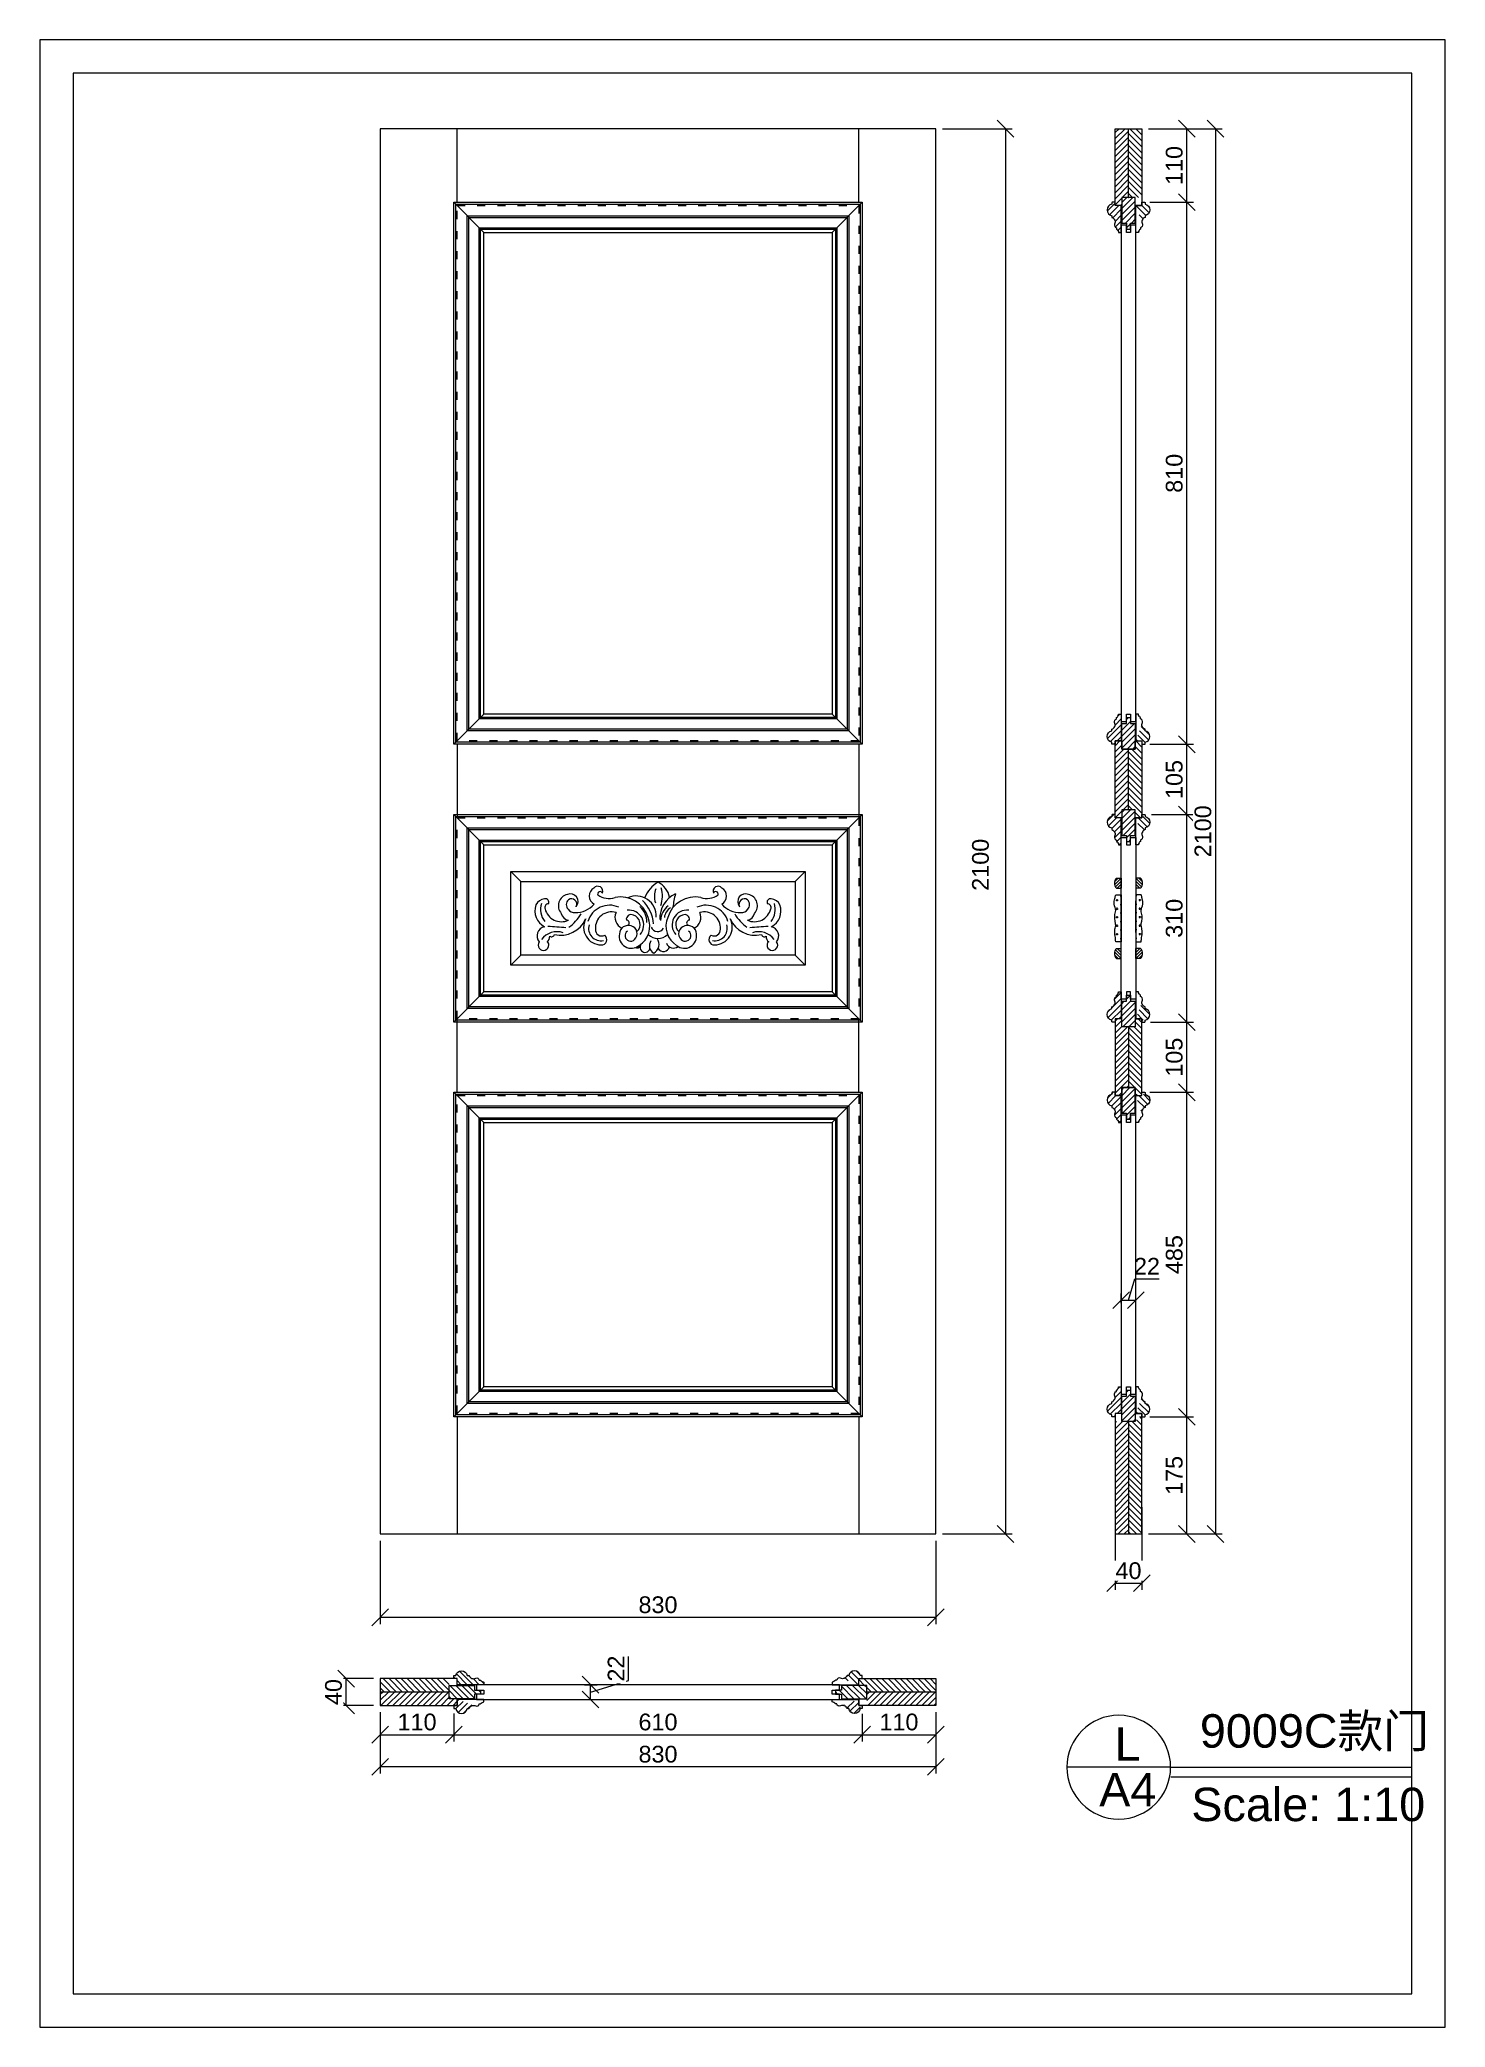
# Model space of a CAD drawing. Header units: millimetres. Extents: x 1940 to 4040, y 499 to 3469.
import ezdxf

# ---------------------------------------------------------------- set-up
doc = ezdxf.new("R2010")
doc.units = ezdxf.units.MM
doc.linetypes.add('ACAD_ISO03W100', pattern=[30, 12, -18])
for name, color, linetype, lineweight in [('图框', 7, 'Continuous', 13), ('填充', 8, 'Continuous', 5), ('文字标注', 3, 'Continuous', 9), ('标准家私', 4, 'Continuous', 20), ('标注', 2, 'Continuous', 9), ('雕花件', 2, 'Continuous', 18)]:
    doc.layers.add(name, color=color, linetype=linetype, lineweight=lineweight)
doc.styles.get("Standard").update_dxf_attribs({"font": 'arial.ttf'})
pattern_1 = [(135, (-445301.741, 1264415.8833), (-4.49012806, -4.49012806), [])]
pattern_2 = [(45, (-445301.741, 1264415.8833), (-4.49012806, 4.49012806), [])]
pattern_3 = [(225, (-1259848.857, -446574.675), (4.49012806, -4.49012806), [])]
pattern_4 = [(225, (-1259848.857, -446449.675), (4.49012806, -4.49012806), [])]
pattern_5 = [(225, (-1259848.857, -446679.675), (4.49012806, -4.49012806), [])]
pattern_6 = [(225, (-1259848.857, -445814.675), (4.49012806, -4.49012806), [])]
pattern_7 = [(225, (-1259848.857, -446854.675), (4.49012806, -4.49012806), [])]
pattern_8 = [(225, (-1259848.857, -446959.675), (4.49012806, -4.49012806), [])]

msp = doc.modelspace()

# ---------------------------------------------------------------- texts
at = {"layer": '文字标注', "color": 0, "char_height": 50, "attachment_point": 1}
for s, insert in [('9009C款门', (3673.7, 966.9)), ('L', (3546.4, 947.5)), ('A4', (3523.3, 879.1)), ('Scale: 1:10', (3660.9, 857.1))]:
    msp.add_mtext(s, dxfattribs=dict(at, insert=insert))

# ---------------------------------------------------------------- blocks, each defined once
blk = doc.blocks.new('A$C24AC4A91')
at = {"layer": '图框'}
blk.add_lwpolyline([(0, 2970), (0, 0), (2100, 0), (2100, 2970)], close=True, dxfattribs=at)
at = {"layer": '图框', "lineweight": 20}
blk.add_lwpolyline([(50, 2920), (50, 50), (2050, 50), (2050, 2920)], close=True, dxfattribs=at)
blk = doc.blocks.new('_Oblique')
at = {"color": 0, "linetype": 'ByBlock', "lineweight": -2}
blk.add_line((-0.5, -0.5), (0.5, 0.5), dxfattribs=at)

# ---------------------------------------------------------------- hatches: boundary and pattern name
at = {"layer": '填充'}
h = msp.add_hatch(dxfattribs=at)
h.set_pattern_fill('ANSI31', color=0, scale=2, angle=180)
h.set_pattern_definition([(225, (-1259848.857, -445879.675), (4.49012806, -4.49012806), [])])
h.paths.add_polyline_path([(3567.1, 3336.2), (3547.1, 3336.2), (3547.1, 3221.2), (3557.1, 3221.2), (3557.1, 3233.2), (3567.1, 3233.2)])
h = msp.add_hatch(dxfattribs=at)
h.set_pattern_fill('ANSI31', color=0, scale=2, angle=90)
h.set_pattern_definition([(135, (-1259848.857, -445879.675), (-4.49012806, -4.49012806), [])])
h.paths.add_polyline_path([(3567.1, 3336.2), (3567.1, 3233.2), (3587.1, 3233.2), (3587.1, 3336.2)])
h = msp.add_hatch(dxfattribs=at)
h.set_pattern_fill('ANSI31', color=0, scale=2, angle=180)
h.set_pattern_definition(pattern_6)
h.paths.add_polyline_path([(3546.3, 3193.7, 0.447635), (3542.3, 3203.7), (3542.3, 3206.2, -0.847059), (3542.3, 3223.2), (3542.3, 3225.7, -0.414214), (3542.8, 3226.2), (3547.1, 3226.2), (3547.1, 3221.2), (3556.1, 3221.2), (3556.1, 3181.2), (3552.3, 3181.2, 0.210569), (3549.3, 3186.2), (3549.3, 3188.2, -0.489832)])
h = msp.add_hatch(dxfattribs=at)
h.set_pattern_fill('ANSI31', color=0, scale=2, angle=180)
h.set_pattern_definition(pattern_6)
h.paths.add_polyline_path([(3570.1, 3195.2), (3570.1, 3186.2), (3564.1, 3186.2), (3564.1, 3195.2), (3557.1, 3195.2), (3557.1, 3233.2), (3577.1, 3233.2), (3577.1, 3195.2)])
h = msp.add_hatch(dxfattribs=at)
h.set_pattern_fill('ANSI31', color=0, scale=2, angle=90)
h.set_pattern_definition([(135, (-1259848.857, -445814.675), (-4.49012806, -4.49012806), [])])
h.paths.add_polyline_path([(3587.1, 3222.7), (3587.1, 3221.2), (3578.1, 3221.2), (3587, 3196.9, -0.316084), (3591.8, 3203.7), (3591.8, 3206.2, 1.12321)])
h = msp.add_hatch(dxfattribs=at)
h.set_pattern_fill('ANSI31', color=0, scale=2, angle=180)
h.set_pattern_definition(pattern_7)
h.paths.add_polyline_path([(3547.1, 2421.2), (3547.1, 2416.2), (3542.8, 2416.2, -0.414214), (3542.3, 2416.7), (3542.3, 2419.2, -0.847059), (3542.3, 2436.2), (3542.3, 2438.7, 0.447635), (3546.3, 2448.7, -0.489832), (3549.3, 2454.2), (3549.3, 2456.2, 0.210569), (3552.3, 2461.2), (3556.1, 2461.2), (3556.1, 2421.2)])
h = msp.add_hatch(dxfattribs=at)
h.set_pattern_fill('ANSI31', color=0, scale=2, angle=180)
h.set_pattern_definition(pattern_7)
h.paths.add_polyline_path([(3557.1, 2409.2), (3557.1, 2447.2), (3564.1, 2447.2), (3564.1, 2456.2), (3570.1, 2456.2), (3570.1, 2450.2), (3570.1, 2447.2), (3577.1, 2447.2), (3577.1, 2409.2)])
h = msp.add_hatch(dxfattribs=at)
h.set_pattern_fill('ANSI31', color=0, scale=2, angle=90)
h.set_pattern_definition([(135, (-1259848.857, -446854.675), (-4.49012806, -4.49012806), [])])
h.paths.add_polyline_path([(3578.1, 2421.2), (3587.1, 2421.2), (3588.7, 2419.3, 1.015138), (3591.8, 2436.2), (3591.8, 2438.7, -0.316084), (3587, 2445.5)])
h = msp.add_hatch(dxfattribs=at)
h.set_pattern_fill('ANSI31', color=0, scale=2, angle=180)
h.set_pattern_definition([(225, (-447202.291, 1263238.558), (4.49012806, -4.49012806), [])])
h.paths.add_polyline_path([(3567.1, 2318.2), (3557.1, 2318.2), (3557.1, 2306.2), (3547.1, 2306.2), (3547.1, 2311.2), (3567.1, 2311.2)])
h.paths.add_polyline_path([(3567.1, 2311.2), (3547.1, 2311.2), (3547.1, 2421.2), (3557.1, 2421.2), (3557.1, 2409.2), (3567.1, 2409.2)])
h = msp.add_hatch(dxfattribs=at)
h.set_pattern_fill('ANSI31', color=0, scale=2, angle=90)
h.set_pattern_definition([(135, (-447202.291, 1263238.558), (-4.49012806, -4.49012806), [])])
h.paths.add_polyline_path([(3587.1, 2306.2), (3577.1, 2306.2), (3577.1, 2318.2), (3567.1, 2318.2), (3567.1, 2311.2), (3587.1, 2311.2)])
h.paths.add_polyline_path([(3587.1, 2311.2), (3567.1, 2311.2), (3567.1, 2409.2), (3577.1, 2409.2), (3577.1, 2421.2), (3587.1, 2421.2)])
h = msp.add_hatch(dxfattribs=at)
h.set_pattern_fill('ANSI31', color=0, scale=2, angle=180)
h.set_pattern_definition(pattern_8)
h.paths.add_polyline_path([(3557.1, 2318.2), (3557.1, 2280.2), (3564.1, 2280.2), (3564.1, 2271.2), (3570.1, 2271.2), (3570.1, 2277.2), (3570.1, 2280.2), (3577.1, 2280.2), (3577.1, 2318.2)])
h = msp.add_hatch(dxfattribs=at)
h.set_pattern_fill('ANSI31', color=0, scale=2, angle=180)
h.set_pattern_definition(pattern_8)
h.paths.add_polyline_path([(3556.1, 2306.2), (3556.1, 2266.2), (3552.3, 2266.2, 0.210569), (3549.3, 2271.2), (3549.3, 2273.2, -0.489832), (3546.3, 2278.7, 0.447635), (3542.3, 2288.7), (3542.3, 2291.2, -0.847059), (3542.3, 2308.2), (3542.3, 2310.7, -0.414214), (3542.8, 2311.2), (3547.1, 2311.2), (3547.1, 2306.2)])
h = msp.add_hatch(dxfattribs=at)
h.set_pattern_fill('ANSI31', color=0, scale=2, angle=90)
h.set_pattern_definition([(135, (-1259848.857, -446959.675), (-4.49012806, -4.49012806), [])])
h.paths.add_polyline_path([(3587, 2281.9, -0.316084), (3591.8, 2288.7), (3591.8, 2291.2, 1.12321), (3587.1, 2307.7), (3587.1, 2306.2), (3578.1, 2306.2)])
h = msp.add_hatch(dxfattribs=at)
h.set_pattern_fill('ANSI31', color=0, angle=90, style=0)
h.set_pattern_definition([(225, (-10147.0977, 10968.1643), (-2.245064, 2.245064), [])])
edge = h.paths.add_edge_path()
edge.add_line((3556.1, 2216.2), (3556.1, 2201.2))
edge.add_line((3556.1, 2201.2), (3549.1, 2201.2))
edge.add_arc((3556.9, 2208.7), 10.9, 496.3972, 583.6028, ccw=False)
edge.add_line((3549.1, 2216.2), (3556.1, 2216.2))
h = msp.add_hatch(dxfattribs=at)
h.set_pattern_fill('ANSI31', color=0, angle=90, style=0)
h.set_pattern_definition([(315, (17281.2036, 10968.1643), (2.245064, 2.245064), [])])
edge = h.paths.add_edge_path()
edge.add_line((3578.1, 2216.2), (3578.1, 2201.2))
edge.add_line((3578.1, 2201.2), (3585.1, 2201.2))
edge.add_arc((3577.2, 2208.7), 10.9, -43.6028, 43.6028)
edge.add_line((3585.1, 2216.2), (3578.1, 2216.2))
h = msp.add_hatch(dxfattribs=at)
h.set_pattern_fill('CROSS', color=0, angle=90, style=0)
h.set_pattern_definition([(90, (3543.553, 1756.214), (6.35, 6.35), [3.175, -9.525]), (360, (3541.9655, 1757.801), (6.35, -6.35), [3.175, -9.525])])
edge = h.paths.add_edge_path()
edge.add_line((3556.1, 2191.4), (3548.1, 2191.4))
edge.add_spline(control_points=[(3548.1, 2191.4), (3547.5, 2189.6), (3546.3, 2185.1), (3544.5, 2176.9), (3549.6, 2168.4), (3544.5, 2157.8), (3549.8, 2146.5), (3545.9, 2139.2), (3547, 2130.1), (3547.5, 2127.3)], knot_values=[18.386975, 18.386975, 18.386975, 18.386975, 23.912313, 32.483345, 42.560974, 50.664673, 65.470681, 73.201933, 80.055556, 80.055556, 80.055556, 80.055556], degree=3, periodic=0)
edge.add_spline(control_points=[(3547.5, 2127.3), (3547.6, 2125.7), (3547.8, 2123.4), (3548.1, 2121.1)], knot_values=[0, 0, 0, 0, 3.917023, 3.917023, 3.917023, 3.917023], degree=3, periodic=0)
edge.add_line((3548.1, 2121.1), (3556.1, 2121.1))
edge.add_line((3556.1, 2121.1), (3556.1, 2191.4))
h = msp.add_hatch(dxfattribs=at)
h.set_pattern_fill('CROSS', color=0, angle=90, style=0)
h.set_pattern_definition([(90, (3590.553, 1756.214), (-6.35, 6.35), [3.175, -9.525]), (180, (3592.1405, 1757.801), (-6.35, -6.35), [3.175, -9.525])])
edge = h.paths.add_edge_path()
edge.add_line((3578.1, 2121.1), (3586.1, 2121.1))
edge.add_spline(control_points=[(3586.1, 2121.1), (3586.3, 2123.4), (3586.5, 2125.7), (3586.6, 2127.3)], knot_values=[0, 0, 0, 0, 3.917023, 3.917023, 3.917023, 3.917023], degree=3, periodic=0)
edge.add_spline(control_points=[(3586.6, 2127.3), (3587.1, 2130.1), (3588.2, 2139.2), (3584.3, 2146.5), (3589.6, 2157.8), (3584.5, 2168.4), (3589.6, 2176.9), (3587.9, 2185.1), (3586.6, 2189.6), (3586.1, 2191.4)], knot_values=[18.386975, 18.386975, 18.386975, 18.386975, 25.240598, 32.97185, 47.777858, 55.881557, 65.959186, 74.530218, 80.055556, 80.055556, 80.055556, 80.055556], degree=3, periodic=0)
edge.add_line((3586.1, 2191.4), (3578.1, 2191.4))
edge.add_line((3578.1, 2191.4), (3578.1, 2121.1))
h = msp.add_hatch(dxfattribs=at)
h.set_pattern_fill('ANSI31', color=0, angle=90, style=0)
h.set_pattern_definition([(135, (-10147.0977, -6655.737), (-2.245064, -2.245064), [])])
edge = h.paths.add_edge_path()
edge.add_line((3556.1, 2096.2), (3556.1, 2111.2))
edge.add_line((3556.1, 2111.2), (3549.1, 2111.2))
edge.add_arc((3556.9, 2103.7), 10.9, 136.3972, 223.6028)
edge.add_line((3549.1, 2096.2), (3556.1, 2096.2))
h = msp.add_hatch(dxfattribs=at)
h.set_pattern_fill('ANSI31', color=0, angle=90, style=0)
h.set_pattern_definition([(45, (17281.2036, -6655.737), (2.245064, -2.245064), [])])
edge = h.paths.add_edge_path()
edge.add_line((3578.1, 2096.2), (3578.1, 2111.2))
edge.add_line((3578.1, 2111.2), (3585.1, 2111.2))
edge.add_arc((3577.2, 2103.7), 10.9, 316.3972, 403.6028, ccw=False)
edge.add_line((3585.1, 2096.2), (3578.1, 2096.2))
h = msp.add_hatch(dxfattribs=at)
h.set_pattern_fill('ANSI31', color=0, scale=2, angle=180)
h.set_pattern_definition(pattern_5)
h.paths.add_polyline_path([(3556.1, 2006.2), (3556.1, 2046.2), (3552.3, 2046.2, -0.210569), (3549.3, 2041.2), (3549.3, 2039.2, 0.489832), (3546.3, 2033.7, -0.447635), (3542.3, 2023.7), (3542.3, 2021.2, 0.847059), (3542.3, 2004.2), (3542.3, 2001.7, 0.414214), (3542.8, 2001.2), (3547.1, 2001.2), (3547.1, 2006.2)])
h = msp.add_hatch(dxfattribs=at)
h.set_pattern_fill('ANSI31', color=0, scale=2, angle=180)
h.set_pattern_definition(pattern_5)
h.paths.add_polyline_path([(3557.1, 1994.2), (3557.1, 2032.2), (3564.1, 2032.2), (3564.1, 2041.2), (3570.1, 2041.2), (3570.1, 2035.2), (3570.1, 2032.2), (3577.1, 2032.2), (3577.1, 1994.2)])
h = msp.add_hatch(dxfattribs=at)
h.set_pattern_fill('ANSI31', color=0, scale=2, angle=90)
h.set_pattern_definition([(135, (-1259848.857, -446679.675), (-4.49012806, -4.49012806), [])])
h.paths.add_polyline_path([(3578.1, 2006.2), (3587.1, 2006.2), (3588.7, 2004.3, 1.015138), (3591.8, 2021.2), (3591.8, 2023.7, -0.316084), (3587, 2030.5)])
h = msp.add_hatch(dxfattribs=at)
h.set_pattern_fill('ANSI31', color=0, scale=2, angle=180)
h.set_pattern_definition([(225, (-447202.291, 1263518.558), (4.49012806, -4.49012806), [])])
h.paths.add_polyline_path([(3567.1, 1994.2), (3557.1, 1994.2), (3557.1, 2006.2), (3547.1, 2006.2), (3547.1, 2001.2), (3567.1, 2001.2)])
h.paths.add_polyline_path([(3567.1, 2001.2), (3547.1, 2001.2), (3547.1, 1891.2), (3557.1, 1891.2), (3557.1, 1903.2), (3567.1, 1903.2)])
h = msp.add_hatch(dxfattribs=at)
h.set_pattern_fill('ANSI31', color=0, scale=2, angle=90)
h.set_pattern_definition([(135, (-447202.291, 1263518.558), (-4.49012806, -4.49012806), [])])
h.paths.add_polyline_path([(3587.1, 2006.2), (3577.1, 2006.2), (3577.1, 1994.2), (3567.1, 1994.2), (3567.1, 2001.2), (3587.1, 2001.2)])
h.paths.add_polyline_path([(3587.1, 2001.2), (3567.1, 2001.2), (3567.1, 1903.2), (3577.1, 1903.2), (3577.1, 1891.2), (3587.1, 1891.2)])
h = msp.add_hatch(dxfattribs=at)
h.set_pattern_fill('ANSI31', color=0, scale=2, angle=180)
h.set_pattern_definition(pattern_3)
h.paths.add_polyline_path([(3557.1, 1903.2), (3557.1, 1865.2), (3564.1, 1865.2), (3564.1, 1856.2), (3570.1, 1856.2), (3570.1, 1862.2), (3570.1, 1865.2), (3577.1, 1865.2), (3577.1, 1903.2)])
h = msp.add_hatch(dxfattribs=at)
h.set_pattern_fill('ANSI31', color=0, scale=2, angle=180)
h.set_pattern_definition(pattern_3)
h.paths.add_polyline_path([(3547.1, 1891.2), (3547.1, 1896.2), (3542.8, 1896.2, 0.414214), (3542.3, 1895.7), (3542.3, 1893.2, 0.847059), (3542.3, 1876.2), (3542.3, 1873.7, -0.447635), (3546.3, 1863.7, 0.489832), (3549.3, 1858.2), (3549.3, 1856.2, -0.210569), (3552.3, 1851.2), (3556.1, 1851.2), (3556.1, 1891.2)])
h = msp.add_hatch(dxfattribs=at)
h.set_pattern_fill('ANSI31', color=0, scale=2, angle=90)
h.set_pattern_definition([(135, (-1259848.857, -446574.675), (-4.49012806, -4.49012806), [])])
h.paths.add_polyline_path([(3587, 1866.9, -0.316084), (3591.8, 1873.7), (3591.8, 1876.2, 1.12321), (3587.1, 1892.7), (3587.1, 1891.2), (3578.1, 1891.2)])
h = msp.add_hatch(dxfattribs=at)
h.set_pattern_fill('ANSI31', color=0, scale=2, angle=180)
h.set_pattern_definition(pattern_4)
h.paths.add_polyline_path([(3546.3, 1443.7, -0.447635), (3542.3, 1433.7), (3542.3, 1431.2, 0.847059), (3542.3, 1414.2), (3542.3, 1411.7, 0.414214), (3542.8, 1411.2), (3547.1, 1411.2), (3547.1, 1416.2), (3556.1, 1416.2), (3556.1, 1456.2), (3552.3, 1456.2, -0.210569), (3549.3, 1451.2), (3549.3, 1449.2, 0.489832)])
h = msp.add_hatch(dxfattribs=at)
h.set_pattern_fill('ANSI31', color=0, scale=2, angle=180)
h.set_pattern_definition(pattern_4)
h.paths.add_polyline_path([(3564.1, 1442.2), (3564.1, 1451.2), (3570.1, 1451.2), (3570.1, 1442.2), (3577.1, 1442.2), (3577.1, 1404.2), (3557.1, 1404.2), (3557.1, 1442.2)])
h = msp.add_hatch(dxfattribs=at)
h.set_pattern_fill('ANSI31', color=0, scale=2, angle=90)
h.set_pattern_definition([(135, (-1259848.857, -446449.675), (-4.49012806, -4.49012806), [])])
h.paths.add_polyline_path([(3578.1, 1416.2), (3587.1, 1416.2), (3588.7, 1414.3, 1.015138), (3591.8, 1431.2), (3591.8, 1433.7, -0.316084), (3587, 1440.5)])
h = msp.add_hatch(dxfattribs=at)
h.set_pattern_fill('ANSI31', color=0, scale=2, angle=180)
h.set_pattern_definition([(225, (-1259848.857, -446514.675), (4.49012806, -4.49012806), [])])
h.paths.add_polyline_path([(3567.1, 1404.2), (3547.1, 1404.2), (3547.1, 1236.2), (3567.1, 1236.2)])
h = msp.add_hatch(dxfattribs=at)
h.set_pattern_fill('ANSI31', color=0, scale=2, angle=90)
h.set_pattern_definition([(135, (-1259848.857, -446514.675), (-4.49012806, -4.49012806), [])])
h.paths.add_polyline_path([(3567.1, 1236.2), (3587.1, 1236.2), (3587.1, 1416.2), (3577.1, 1404.2), (3567.1, 1404.2)])
h = msp.add_hatch(dxfattribs=at)
h.set_pattern_fill('ANSI31', color=0, scale=2, angle=90)
h.set_pattern_definition(pattern_1)
h.paths.add_polyline_path([(2552.1, 1000), (2552.1, 1020), (2449.1, 1020), (2449.1, 1000)])
h = msp.add_hatch(dxfattribs=at)
h.set_pattern_fill('ANSI31', color=0, scale=2, angle=90)
h.set_pattern_definition(pattern_1)
h.paths.add_polyline_path([(2590.1, 1003), (2599.1, 1003), (2599.1, 997), (2590.1, 997), (2590.1, 990), (2552.1, 990), (2552.1, 1010), (2590.1, 1010)])
h = msp.add_hatch(dxfattribs=at)
h.set_pattern_fill('ANSI31', color=0, scale=2, angle=90)
h.set_pattern_definition(pattern_1)
h.paths.add_polyline_path([(2591.7, 1020.7, -0.447635), (2581.6, 1024.7), (2579.1, 1024.7, 0.847059), (2562.1, 1024.7), (2559.6, 1024.7, 0.414214), (2559.1, 1024.2), (2559.1, 1020), (2564.1, 1020), (2564.1, 1011), (2604.1, 1011), (2604.1, 1014.7, -0.210569), (2599.1, 1017.7), (2597.1, 1017.7, 0.489832)])
h = msp.add_hatch(dxfattribs=at)
h.set_pattern_fill('ANSI31', color=0, scale=2, angle=90)
h.set_pattern_definition(pattern_1)
h.paths.add_polyline_path([(3176.1, 1010), (3138.1, 1010), (3138.1, 1003), (3129.1, 1003), (3129.1, 997), (3135.1, 997), (3138.1, 997), (3138.1, 990), (3176.1, 990)])
h = msp.add_hatch(dxfattribs=at)
h.set_pattern_fill('ANSI31', color=0, scale=2, angle=90)
h.set_pattern_definition(pattern_1)
h.paths.add_polyline_path([(3149.1, 1024.7), (3146.6, 1024.7, -0.316084), (3139.8, 1019.9), (3164.1, 1011), (3164.1, 1020), (3166.1, 1021.6, 1.015138)])
h = msp.add_hatch(dxfattribs=at)
h.set_pattern_fill('ANSI31', color=0, scale=2, angle=90)
h.set_pattern_definition(pattern_1)
h.paths.add_polyline_path([(3279.1, 1020), (3164.1, 1020), (3164.1, 1010), (3176.1, 1010), (3176.1, 1000), (3279.1, 1000)])
h = msp.add_hatch(dxfattribs=at)
h.set_pattern_fill('ANSI31', color=0, scale=2)
h.set_pattern_definition(pattern_2)
h.paths.add_polyline_path([(2564.1, 989), (2564.1, 980), (2562.2, 978.3, 1.015138), (2579.1, 975.2), (2581.6, 975.2, -0.316084), (2588.5, 980)])
h = msp.add_hatch(dxfattribs=at)
h.set_pattern_fill('ANSI31', color=0, scale=2)
h.set_pattern_definition(pattern_2)
h.paths.add_polyline_path([(3139.8, 980, -0.316084), (3146.6, 975.2), (3149.1, 975.2, 1.12321), (3165.6, 980), (3164.1, 980), (3164.1, 989)])

# ---------------------------------------------------------------- linework, layer by layer
at = {"layer": '填充', "color": 0}
for centre, radius, start, end in [((2889.4, 2189.2), 30.7, 158.7598, 198.5584), ((2825.4, 2190), 45.2, 340.8243, 14.9499), ((2717.9, 2169.4), 29.3, 162.5739, 218.0502), ((2791.7, 2142), 33.8, 65.5487, 163.423), ((2820.7, 2146.4), 22.1, 319.0824, 97.0139), ((2816.1, 2150.8), 31.2, 358.7305, 47.5705), ((2804.4, 2143.9), 53.3, 4.5922, 46.8778), ((2897.6, 2151.6), 29.8, 128.3672, 176.9517), ((2893.2, 2155.2), 19.7, 121.4868, 173.4411), ((2907.3, 2146.4), 22.1, 82.9861, 220.9176), ((2936.2, 2142), 33.8, 16.577, 114.4513), ((3010, 2169.4), 29.3, 321.9498, 17.4261), ((2693.7, 1864.8), 279.1, 83.2324, 88.8082), ((2690.2, 2198.5), 69, 306.1508, 328.7341), ((2778.6, 2140.9), 18.2, 162.7017, 282.5891), ((2863.6, 2147), 10.5, 202.8256, 327.0967), ((2949.4, 2140.9), 18.2, 257.4109, 17.2983), ((3037.7, 2198.5), 69, 211.2659, 233.8492), ((3034.3, 1864.8), 279.1, 91.1918, 96.7676), ((2713.3, 2107.2), 29, 71.5304, 143.3077), ((3014.6, 2107.2), 29, 36.6923, 108.4696)]:
    msp.add_arc(centre, radius, start, end, dxfattribs=at)
at = {"layer": '文字标注', "color": 0}
for p, q in [((3629.9, 887.7), (3475, 887.7)), ((3629.9, 887.7), (3990.3, 887.7)), ((3630.5, 873.3), (3990.3, 873.3))]:
    msp.add_line(p, q, dxfattribs=at)
msp.add_ellipse((3552.5, 887.7), major_axis=(-54.8, 54.8), ratio=1, start_param=0.785399, end_param=7.068584, dxfattribs=at)
at = {"layer": '标准家私', "color": 0}
for p, q in [((3279.1, 3336.2), (2449.1, 3336.2)), ((2449.1, 3336.2), (2449.1, 1236.2)), ((3279.1, 1236.2), (3279.1, 3336.2)), ((3567.1, 3233.2), (3567.1, 3336.2)), ((2559.1, 3226.2), (3169.1, 3226.2)), ((2559.1, 2416.2), (2559.1, 3226.2)), ((3169.1, 3226.2), (3169.1, 2416.2)), ((2604.1, 3181.2), (3124.1, 3181.2)), ((2604.1, 2461.2), (2604.1, 3181.2)), ((3124.1, 3181.2), (3124.1, 2461.2)), ((3124.1, 2461.2), (2604.1, 2461.2)), ((3169.1, 2416.2), (2559.1, 2416.2)), ((3567.1, 2318.2), (3567.1, 2409.2)), ((2559.1, 2311.2), (3169.1, 2311.2)), ((2559.1, 2001.2), (2559.1, 2311.2)), ((3169.1, 2311.2), (3169.1, 2001.2)), ((2604.1, 2266.2), (3124.1, 2266.2)), ((2604.1, 2046.2), (2604.1, 2266.2)), ((3124.1, 2266.2), (3124.1, 2046.2)), ((2644.1, 2226.2), (3084.1, 2226.2)), ((2644.1, 2086.2), (2644.1, 2226.2)), ((2659.1, 2211.2), (2644.1, 2226.2)), ((2659.1, 2211.2), (3069.1, 2211.2)), ((2659.1, 2101.2), (2659.1, 2211.2)), ((3069.1, 2211.2), (3084.1, 2226.2)), ((3069.1, 2211.2), (3069.1, 2101.2)), ((3084.1, 2226.2), (3084.1, 2086.2)), ((3549.1, 2216.2), (3556.1, 2216.2)), ((3549.1, 2201.2), (3556.1, 2201.2)), ((3556.1, 2216.2), (3556.1, 2201.2)), ((3578.1, 2216.2), (3578.1, 2201.2)), ((3585.1, 2216.2), (3578.1, 2216.2)), ((3585.1, 2201.2), (3578.1, 2201.2)), ((3556.1, 2135.2), (3556.1, 2182.2)), ((3578.1, 2135.2), (3578.1, 2182.2)), ((3549.1, 2111.2), (3556.1, 2111.2)), ((3556.1, 2096.2), (3556.1, 2111.2)), ((3585.1, 2111.2), (3578.1, 2111.2)), ((3578.1, 2096.2), (3578.1, 2111.2)), ((2659.1, 2101.2), (2644.1, 2086.2)), ((3084.1, 2086.2), (2644.1, 2086.2)), ((3069.1, 2101.2), (2659.1, 2101.2)), ((3069.1, 2101.2), (3084.1, 2086.2)), ((3549.1, 2096.2), (3556.1, 2096.2)), ((3585.1, 2096.2), (3578.1, 2096.2)), ((3124.1, 2046.2), (2604.1, 2046.2)), ((3169.1, 2001.2), (2559.1, 2001.2)), ((3567.1, 1994.2), (3567.1, 1903.2)), ((2559.1, 1896.2), (3169.1, 1896.2)), ((2559.1, 1411.2), (2559.1, 1896.2)), ((3169.1, 1896.2), (3169.1, 1411.2)), ((2604.1, 1851.2), (3124.1, 1851.2)), ((2604.1, 1456.2), (2604.1, 1851.2)), ((3124.1, 1851.2), (3124.1, 1456.2)), ((3124.1, 1456.2), (2604.1, 1456.2)), ((3169.1, 1411.2), (2559.1, 1411.2)), ((3567.1, 1404.2), (3567.1, 1236.2)), ((2449.1, 1236.2), (3279.1, 1236.2)), ((2552.1, 1000), (2449.1, 1000)), ((3279.1, 1000), (3176.1, 1000))]:
    msp.add_line(p, q, dxfattribs=at)
at = {"layer": '标准家私', "color": 0, "lineweight": 5}
for p, q in [((2564.1, 3226.2), (2564.1, 3336.2)), ((3164.1, 3226.2), (3164.1, 3336.2)), ((2604.1, 3181.2), (2559.1, 3226.2)), ((2562.1, 3223.2), (3166.1, 3223.2)), ((2562.1, 2419.2), (2562.1, 3223.2)), ((3124.1, 3181.2), (3169.1, 3226.2)), ((3166.1, 3223.2), (3166.1, 2419.2)), ((2579.1, 3206.2), (3149.1, 3206.2)), ((2579.1, 2436.2), (2579.1, 3206.2)), ((2581.6, 3203.7), (3146.6, 3203.7)), ((2581.6, 2438.7), (2581.6, 3203.7)), ((2597.1, 3188.2), (3131.1, 3188.2)), ((2597.1, 2454.2), (2597.1, 3188.2)), ((2599.1, 3186.2), (3129.1, 3186.2)), ((2599.1, 2456.2), (2599.1, 3186.2)), ((3129.1, 3186.2), (3129.1, 2456.2)), ((3131.1, 3188.2), (3131.1, 2454.2)), ((3146.6, 3203.7), (3146.6, 2438.7)), ((3149.1, 3206.2), (3149.1, 2436.2)), ((2604.1, 2461.2), (2559.1, 2416.2)), ((3149.1, 2436.2), (2579.1, 2436.2)), ((3146.6, 2438.7), (2581.6, 2438.7)), ((3131.1, 2454.2), (2597.1, 2454.2)), ((3129.1, 2456.2), (2599.1, 2456.2)), ((3124.1, 2461.2), (3169.1, 2416.2)), ((3166.1, 2419.2), (2562.1, 2419.2)), ((2564.1, 2416.2), (2564.1, 2306.2)), ((3164.1, 2416.2), (3164.1, 2306.2)), ((2604.1, 2266.2), (2559.1, 2311.2)), ((2562.1, 2308.2), (3166.1, 2308.2)), ((2562.1, 2004.2), (2562.1, 2308.2)), ((2579.1, 2291.2), (3149.1, 2291.2)), ((2579.1, 2021.2), (2579.1, 2291.2)), ((2581.6, 2288.7), (3146.6, 2288.7)), ((2581.6, 2023.7), (2581.6, 2288.7)), ((3124.1, 2266.2), (3169.1, 2311.2)), ((3146.6, 2288.7), (3146.6, 2023.7)), ((3149.1, 2291.2), (3149.1, 2021.2)), ((3166.1, 2308.2), (3166.1, 2004.2)), ((2597.1, 2273.2), (3131.1, 2273.2)), ((2597.1, 2039.2), (2597.1, 2273.2)), ((2599.1, 2271.2), (3129.1, 2271.2)), ((2599.1, 2041.2), (2599.1, 2271.2)), ((3129.1, 2271.2), (3129.1, 2041.2)), ((3131.1, 2273.2), (3131.1, 2039.2)), ((2604.1, 2046.2), (2559.1, 2001.2)), ((3149.1, 2021.2), (2579.1, 2021.2)), ((3146.6, 2023.7), (2581.6, 2023.7)), ((3131.1, 2039.2), (2597.1, 2039.2)), ((3129.1, 2041.2), (2599.1, 2041.2)), ((3124.1, 2046.2), (3169.1, 2001.2)), ((3166.1, 2004.2), (2562.1, 2004.2)), ((2564.1, 1896.2), (2564.1, 2006.2)), ((3164.1, 1896.2), (3164.1, 2006.2)), ((2604.1, 1851.2), (2559.1, 1896.2)), ((2562.1, 1893.2), (3166.1, 1893.2)), ((2562.1, 1414.2), (2562.1, 1893.2)), ((2579.1, 1876.2), (3149.1, 1876.2)), ((2579.1, 1431.2), (2579.1, 1876.2)), ((2581.6, 1873.7), (3146.6, 1873.7)), ((2581.6, 1433.7), (2581.6, 1873.7)), ((3124.1, 1851.2), (3169.1, 1896.2)), ((3146.6, 1873.7), (3146.6, 1433.7)), ((3149.1, 1876.2), (3149.1, 1431.2)), ((3166.1, 1893.2), (3166.1, 1414.2)), ((2597.1, 1858.2), (3131.1, 1858.2)), ((2597.1, 1449.2), (2597.1, 1858.2)), ((2599.1, 1856.2), (3129.1, 1856.2)), ((2599.1, 1451.2), (2599.1, 1856.2)), ((3129.1, 1856.2), (3129.1, 1451.2)), ((3131.1, 1858.2), (3131.1, 1449.2)), ((2604.1, 1456.2), (2559.1, 1411.2)), ((3124.1, 1456.2), (3169.1, 1411.2)), ((3149.1, 1431.2), (2579.1, 1431.2)), ((3146.6, 1433.7), (2581.6, 1433.7)), ((3131.1, 1449.2), (2597.1, 1449.2)), ((3129.1, 1451.2), (2599.1, 1451.2)), ((3166.1, 1414.2), (2562.1, 1414.2)), ((2564.1, 1411.2), (2564.1, 1236.2)), ((3164.1, 1411.2), (3164.1, 1236.2))]:
    msp.add_line(p, q, dxfattribs=at)
at = {"layer": '标准家私', "color": 0, "linetype": 'ACAD_ISO03W100'}
for p, q in [((2564.1, 3221.2), (3164.1, 3221.2)), ((2564.1, 2421.2), (2564.1, 3221.2)), ((3164.1, 3221.2), (3164.1, 2421.2)), ((3164.1, 2421.2), (2564.1, 2421.2)), ((2564.1, 2306.2), (3164.1, 2306.2)), ((2564.1, 2006.2), (2564.1, 2306.2)), ((3164.1, 2306.2), (3164.1, 2006.2)), ((3164.1, 2006.2), (2564.1, 2006.2)), ((2564.1, 1891.2), (3164.1, 1891.2)), ((2564.1, 1416.2), (2564.1, 1891.2)), ((3164.1, 1891.2), (3164.1, 1416.2)), ((3164.1, 1416.2), (2564.1, 1416.2))]:
    msp.add_line(p, q, dxfattribs=at)
at = {"layer": '标准家私', "color": 0}
for points in [[(3587.1, 3336.2), (3587.1, 3221.2), (3577.1, 3221.2), (3577.1, 3233.2), (3557.1, 3233.2), (3557.1, 3221.2), (3547.1, 3221.2), (3547.1, 3336.2)], [(3564.1, 3195.2), (3564.1, 3186.2), (3570.1, 3186.2), (3570.1, 3195.2), (3577.1, 3195.2), (3577.1, 3233.2), (3557.1, 3233.2), (3557.1, 3195.2)], [(3564.1, 3181.2), (3564.1, 3192.2), (3556.1, 3192.2), (3556.1, 2450.2), (3564.1, 2450.2), (3564.1, 2461.2), (3570.1, 2461.2), (3570.1, 2450.2), (3578.1, 2450.2), (3578.1, 3192.2), (3570.1, 3192.2), (3570.1, 3181.2)], [(3564.1, 2447.2), (3564.1, 2456.2), (3570.1, 2456.2), (3570.1, 2447.2), (3577.1, 2447.2), (3577.1, 2409.2), (3557.1, 2409.2), (3557.1, 2447.2)], [(3564.1, 2280.2), (3564.1, 2271.2), (3570.1, 2271.2), (3570.1, 2280.2), (3577.1, 2280.2), (3577.1, 2318.2), (3557.1, 2318.2), (3557.1, 2280.2)], [(3564.1, 2046.2), (3564.1, 2035.2), (3556.1, 2035.2), (3556.1, 2277.2), (3564.1, 2277.2), (3564.1, 2266.2), (3570.1, 2266.2), (3570.1, 2277.2), (3578.1, 2277.2), (3578.1, 2035.2), (3570.1, 2035.2), (3570.1, 2046.2)], [(3564.1, 2032.2), (3564.1, 2041.2), (3570.1, 2041.2), (3570.1, 2032.2), (3577.1, 2032.2), (3577.1, 1994.2), (3557.1, 1994.2), (3557.1, 2032.2)], [(3564.1, 1865.2), (3564.1, 1856.2), (3570.1, 1856.2), (3570.1, 1865.2), (3577.1, 1865.2), (3577.1, 1903.2), (3557.1, 1903.2), (3557.1, 1865.2)], [(3564.1, 1442.2), (3564.1, 1451.2), (3570.1, 1451.2), (3570.1, 1442.2), (3577.1, 1442.2), (3577.1, 1404.2), (3557.1, 1404.2), (3557.1, 1442.2)], [(3587.1, 1236.2), (3587.1, 1416.2), (3577.1, 1416.2), (3577.1, 1404.2), (3557.1, 1404.2), (3557.1, 1416.2), (3547.1, 1416.2), (3547.1, 1236.2)], [(2590.1, 1003), (2599.1, 1003), (2599.1, 997), (2590.1, 997), (2590.1, 990), (2552.1, 990), (2552.1, 1010), (2590.1, 1010)], [(3138.1, 1003), (3129.1, 1003), (3129.1, 997), (3138.1, 997), (3138.1, 990), (3176.1, 990), (3176.1, 1010), (3138.1, 1010)]]:
    msp.add_lwpolyline(points, close=True, dxfattribs=at)
for points in [[(3547.1, 3221.2), (3547.1, 3226.2), (3542.8, 3226.2, 0.414214), (3542.3, 3225.7), (3542.3, 3223.2, 0.847059), (3542.3, 3206.2), (3542.3, 3203.7, -0.447635), (3546.3, 3193.7, 0.489832), (3549.3, 3188.2), (3549.3, 3186.2, -0.210569), (3552.3, 3181.2), (3556.1, 3181.2), (3556.1, 3221.2)], [(3587.1, 3221.2), (3587.1, 3226.2), (3591.3, 3226.2, -0.414214), (3591.8, 3225.7), (3591.8, 3223.2, -0.847059), (3591.8, 3206.2), (3591.8, 3203.7, 0.447635), (3587.8, 3193.7, -0.489832), (3584.8, 3188.2), (3584.8, 3186.2, 0.210569), (3581.8, 3181.2), (3578.1, 3181.2), (3578.1, 3221.2)], [(3547.1, 2421.2), (3547.1, 2416.2), (3542.8, 2416.2, -0.414214), (3542.3, 2416.7), (3542.3, 2419.2, -0.847059), (3542.3, 2436.2), (3542.3, 2438.7, 0.447635), (3546.3, 2448.7, -0.489832), (3549.3, 2454.2), (3549.3, 2456.2, 0.210569), (3552.3, 2461.2), (3556.1, 2461.2), (3556.1, 2421.2)], [(3587.1, 2421.2), (3587.1, 2416.2), (3591.3, 2416.2, 0.414214), (3591.8, 2416.7), (3591.8, 2419.2, 0.847059), (3591.8, 2436.2), (3591.8, 2438.7, -0.447635), (3587.8, 2448.7, 0.489832), (3584.8, 2454.2), (3584.8, 2456.2, -0.210569), (3581.8, 2461.2), (3578.1, 2461.2), (3578.1, 2421.2)], [(3547.1, 2306.2), (3547.1, 2311.2), (3542.8, 2311.2, 0.414214), (3542.3, 2310.7), (3542.3, 2308.2, 0.847059), (3542.3, 2291.2), (3542.3, 2288.7, -0.447635), (3546.3, 2278.7, 0.489832), (3549.3, 2273.2), (3549.3, 2271.2, -0.210569), (3552.3, 2266.2), (3556.1, 2266.2), (3556.1, 2306.2)], [(3587.1, 2306.2), (3587.1, 2311.2), (3591.3, 2311.2, -0.414214), (3591.8, 2310.7), (3591.8, 2308.2, -0.847059), (3591.8, 2291.2), (3591.8, 2288.7, 0.447635), (3587.8, 2278.7, -0.489832), (3584.8, 2273.2), (3584.8, 2271.2, 0.210569), (3581.8, 2266.2), (3578.1, 2266.2), (3578.1, 2306.2)], [(3547.1, 2006.2), (3547.1, 2001.2), (3542.8, 2001.2, -0.414214), (3542.3, 2001.7), (3542.3, 2004.2, -0.847059), (3542.3, 2021.2), (3542.3, 2023.7, 0.447635), (3546.3, 2033.7, -0.489832), (3549.3, 2039.2), (3549.3, 2041.2, 0.210569), (3552.3, 2046.2), (3556.1, 2046.2), (3556.1, 2006.2)], [(3587.1, 2006.2), (3587.1, 2001.2), (3591.3, 2001.2, 0.414214), (3591.8, 2001.7), (3591.8, 2004.2, 0.847059), (3591.8, 2021.2), (3591.8, 2023.7, -0.447635), (3587.8, 2033.7, 0.489832), (3584.8, 2039.2), (3584.8, 2041.2, -0.210569), (3581.8, 2046.2), (3578.1, 2046.2), (3578.1, 2006.2)], [(3547.1, 1891.2), (3547.1, 1896.2), (3542.8, 1896.2, 0.414214), (3542.3, 1895.7), (3542.3, 1893.2, 0.847059), (3542.3, 1876.2), (3542.3, 1873.7, -0.447635), (3546.3, 1863.7, 0.489832), (3549.3, 1858.2), (3549.3, 1856.2, -0.210569), (3552.3, 1851.2), (3556.1, 1851.2), (3556.1, 1891.2)], [(3587.1, 1891.2), (3587.1, 1896.2), (3591.3, 1896.2, -0.414214), (3591.8, 1895.7), (3591.8, 1893.2, -0.847059), (3591.8, 1876.2), (3591.8, 1873.7, 0.447635), (3587.8, 1863.7, -0.489832), (3584.8, 1858.2), (3584.8, 1856.2, 0.210569), (3581.8, 1851.2), (3578.1, 1851.2), (3578.1, 1891.2)], [(3547.1, 1416.2), (3547.1, 1411.2), (3542.8, 1411.2, -0.414214), (3542.3, 1411.7), (3542.3, 1414.2, -0.847059), (3542.3, 1431.2), (3542.3, 1433.7, 0.447635), (3546.3, 1443.7, -0.489832), (3549.3, 1449.2), (3549.3, 1451.2, 0.210569), (3552.3, 1456.2), (3556.1, 1456.2), (3556.1, 1416.2)], [(3587.1, 1416.2), (3587.1, 1411.2), (3591.3, 1411.2, 0.414214), (3591.8, 1411.7), (3591.8, 1414.2, 0.847059), (3591.8, 1431.2), (3591.8, 1433.7, -0.447635), (3587.8, 1443.7, 0.489832), (3584.8, 1449.2), (3584.8, 1451.2, -0.210569), (3581.8, 1456.2), (3578.1, 1456.2), (3578.1, 1416.2)], [(2564.1, 1020), (2559.1, 1020), (2559.1, 1024.2, -0.414214), (2559.6, 1024.7), (2562.1, 1024.7, -0.847059), (2579.1, 1024.7), (2581.6, 1024.7, 0.447635), (2591.7, 1020.7, -0.489832), (2597.1, 1017.7), (2599.1, 1017.7, 0.210569), (2604.1, 1014.7), (2604.1, 1011), (2564.1, 1011)], [(3164.1, 1020), (3169.1, 1020), (3169.1, 1024.2, 0.414214), (3168.6, 1024.7), (3166.1, 1024.7, 0.847059), (3149.1, 1024.7), (3146.6, 1024.7, -0.447635), (3136.6, 1020.7, 0.489832), (3131.1, 1017.7), (3129.1, 1017.7, -0.210569), (3124.1, 1014.7), (3124.1, 1011), (3164.1, 1011)], [(2564.1, 980), (2559.1, 980), (2559.1, 975.7, 0.414214), (2559.6, 975.2), (2562.1, 975.2, 0.847059), (2579.1, 975.2), (2581.6, 975.2, -0.447635), (2591.7, 979.3, 0.489832), (2597.1, 982.2), (2599.1, 982.2, -0.210569), (2604.1, 985.2), (2604.1, 989), (2564.1, 989)], [(3164.1, 980), (3169.1, 980), (3169.1, 975.7, -0.414214), (3168.6, 975.2), (3166.1, 975.2, -0.847059), (3149.1, 975.2), (3146.6, 975.2, 0.447635), (3136.6, 979.3, -0.489832), (3131.1, 982.2), (3129.1, 982.2, 0.210569), (3124.1, 985.2), (3124.1, 989), (3164.1, 989)]]:
    msp.add_lwpolyline(points, format="xyb", close=True, dxfattribs=at)
for points in [[(3587.1, 2306.2), (3577.1, 2306.2), (3577.1, 2318.2), (3557.1, 2318.2), (3557.1, 2306.2), (3547.1, 2306.2), (3547.1, 2421.2), (3557.1, 2421.2), (3557.1, 2409.2), (3577.1, 2409.2), (3577.1, 2421.2), (3587.1, 2421.2), (3587.1, 2306.2)], [(3587.1, 2006.2), (3577.1, 2006.2), (3577.1, 1994.2), (3557.1, 1994.2), (3557.1, 2006.2), (3547.1, 2006.2), (3547.1, 1891.2), (3557.1, 1891.2), (3557.1, 1903.2), (3577.1, 1903.2), (3577.1, 1891.2), (3587.1, 1891.2), (3587.1, 2006.2)]]:
    msp.add_lwpolyline(points, dxfattribs=at)
for centre, start, end in [((3556.9, 2208.7), 136.3972, 223.6028), ((3577.2, 2208.7), 316.3972, 43.6028), ((3556.9, 2103.7), 136.3972, 223.6028), ((3577.2, 2103.7), 316.3972, 43.6028)]:
    msp.add_arc(centre, 10.9, start, end, dxfattribs=at)
at = {"layer": '标注', "color": 0}
for p, q in [((3289.1, 3336.2), (3393.5, 3336.2)), ((3383.5, 3336.2), (3383.5, 1236.2)), ((3597.1, 3336.2), (3664.2, 3336.2)), ((3597.1, 3336.2), (3707.1, 3336.2)), ((3654.2, 3226.2), (3654.2, 3336.2)), ((3697.1, 3336.2), (3697.1, 1236.2)), ((3599.2, 3226.2), (3664.2, 3226.2)), ((3599.2, 3226.2), (3664.2, 3226.2)), ((3654.2, 2416.2), (3654.2, 3226.2)), ((3599.2, 2416.2), (3664.2, 2416.2)), ((3599.2, 2416.2), (3664.2, 2416.2)), ((3654.2, 2311.2), (3654.2, 2416.2)), ((3601.3, 2311.2), (3664.2, 2311.2)), ((3601.3, 2311.2), (3664.2, 2311.2)), ((3654.2, 2001.2), (3654.2, 2311.2)), ((3600, 2001.2), (3664.2, 2001.2)), ((3600, 2001.2), (3664.2, 2001.2)), ((3654.2, 1896.2), (3654.2, 2001.2)), ((3599.2, 1896.2), (3664.2, 1896.2)), ((3599.2, 1896.2), (3664.2, 1896.2)), ((3654.2, 1411.2), (3654.2, 1896.2)), ((3567.1, 1585.7), (3576.6, 1617.6)), ((3576.6, 1617.6), (3612.8, 1617.6)), ((3556.1, 1581.2), (3556.1, 1595.7)), ((3556.1, 1585.7), (3578.1, 1585.7)), ((3578.1, 1581.2), (3578.1, 1595.7)), ((3599.2, 1411.2), (3664.2, 1411.2)), ((3599.2, 1411.2), (3664.2, 1411.2)), ((3654.2, 1236.2), (3654.2, 1411.2)), ((3547.1, 1276.2), (3547.1, 1152.5)), ((3587.1, 1276.2), (3587.1, 1152.5)), ((2449.1, 1226.2), (2449.1, 1101.6)), ((3279.1, 1226.2), (3279.1, 1101.6)), ((3289.1, 1236.2), (3393.5, 1236.2)), ((3597.1, 1236.2), (3664.2, 1236.2)), ((3597.1, 1236.2), (3707.1, 1236.2)), ((3547.1, 1162.5), (3587.1, 1162.5)), ((3279.1, 1111.6), (2449.1, 1111.6)), ((2820.1, 1017), (2820.1, 1053.2)), ((2439.1, 1020), (2388.1, 1020)), ((2398.1, 980), (2398.1, 1020)), ((2754.3, 1011), (2773.2, 1011)), ((2763.2, 1000), (2820.1, 1017)), ((2763.2, 989), (2763.2, 1011)), ((2754.3, 989), (2773.2, 989)), ((2439.1, 980), (2388.1, 980)), ((2449.1, 970), (2449.1, 926.3)), ((2449.1, 970), (2449.1, 878.3)), ((2559.1, 967.8), (2559.1, 926.3)), ((2559.1, 967.8), (2559.1, 926.3)), ((3169.1, 967.5), (3169.1, 926.3)), ((3169.1, 967.5), (3169.1, 926.3)), ((3279.1, 970), (3279.1, 926.3)), ((3279.1, 970), (3279.1, 878.3)), ((2449.1, 936.3), (2559.1, 936.3)), ((2559.1, 936.3), (3169.1, 936.3)), ((3169.1, 936.3), (3279.1, 936.3)), ((3279.1, 888.3), (2449.1, 888.3))]:
    msp.add_line(p, q, dxfattribs=at)
at = {"layer": '雕花件', "color": 0}
for points in [[(3548.1, 2191.4), (3556.1, 2191.4), (3556.1, 2121.1), (3548.1, 2121.1)], [(3586.1, 2191.4), (3578.1, 2191.4), (3578.1, 2121.1), (3586.1, 2121.1)]]:
    msp.add_lwpolyline(points, dxfattribs=at)
for centre, radius, start, end in [((2774.9, 2189.6), 13.6, 119.2002, 242.3998), ((2774, 2196.5), 7.62, 338.1134, 139.2655), ((2891.6, 2166.6), 51.7, 122.1407, 156.4415), ((2848.6, 2180.6), 33.6, 12.369, 62.3652), ((2953.9, 2196.5), 7.62, 40.7345, 201.8866), ((2953, 2189.6), 13.6, 297.6002, 60.7998), ((2706, 2166.9), 25.9, 159.1149, 243.5799), ((2695.9, 2169.9), 15.5, 94.5462, 156.0509), ((2695.9, 2180.3), 5.15, 331.3191, 103.0191), ((2700.4, 2172.4), 5.45, 90, 202.5536), ((2719.8, 2176.2), 25.1, 193.5834, 294.9737), ((2732.4, 2175), 17.2, 102.5919, 221.732), ((2737.4, 2176.6), 10.3, 133.972, 222.2003), ((2733.1, 2181.2), 11.5, 320.7973, 112.6653), ((2739.1, 2176.4), 11.6, 215.6286, 275.3273), ((2734.8, 2177.4), 8.05, 334.2792, 124.6644), ((2741.9, 2199.5), 34.6, 267.2431, 320.5506), ((2735, 2177.7), 7.96, 327.4872, 331.7214), ((2777.6, 2192.4), 3.7, 19.5456, 198.7526), ((2791, 2214.9), 29.1, 234.4982, 287.8143), ((2808.5, 2145.6), 42.5, 16.3486, 101.688), ((2831.8, 2159.9), 29.7, 356.3228, 115.2198), ((2907.6, 2156.1), 40.8, 115.2525, 182.4937), ((2919.4, 2145.6), 42.5, 78.312, 163.6514), ((3044.8, 2152.9), 159.7, 165.4951, 172.8897), ((2936.9, 2214.9), 29.1, 252.1857, 305.5018), ((2950.3, 2192.4), 3.7, 341.2474, 160.4544), ((2986.1, 2199.5), 34.6, 219.4494, 272.7569), ((2994.8, 2181.2), 11.5, 67.3347, 219.2027), ((2993.1, 2177.4), 8.05, 55.3356, 205.7208), ((2992.9, 2177.7), 7.96, 208.2786, 212.5128), ((2988.8, 2176.4), 11.6, 264.6727, 324.3714), ((3008.2, 2176.2), 25.1, 245.0263, 346.4166), ((2990.6, 2176.6), 10.3, 317.7997, 46.028), ((2995.5, 2175), 17.2, 318.268, 77.4081), ((3032.1, 2180.3), 5.15, 76.9809, 208.6809), ((3027.6, 2172.4), 5.45, 337.4464, 90), ((3032, 2169.9), 15.5, 23.9491, 85.4538), ((3021.9, 2166.9), 25.9, 296.4201, 20.8851), ((2697.6, 2129.8), 14.2, 102.9443, 218.9218), ((2718.8, 2171.5), 40.5, 256.4275, 336.7248), ((2732.2, 2166.1), 12.8, 191.3023, 261.8779), ((2779.3, 2142.9), 26.4, 151.5413, 270.0811), ((2794.5, 2141.9), 23.9, 73.0783, 184.7369), ((2780, 2139.2), 9.41, 175.3787, 298.0376), ((2817.3, 2157.4), 17.5, 155.0795, 245.3807), ((2819.6, 2132.5), 13.1, 71.0995, 177.9241), ((2823.8, 2154.6), 7.09, 60.9412, 188.8592), ((2816.6, 2149), 4.55, 311.3782, 86.8781), ((2821.2, 2133.3), 11.8, 311.5039, 77.4293), ((2822.9, 2147), 14.5, 312.5228, 72.3784), ((2817.8, 2144.5), 34.1, 302.1087, 22.5675), ((2910.1, 2144.5), 34.1, 157.4325, 237.8913), ((2905.1, 2147), 14.5, 107.6216, 227.4772), ((2906.7, 2133.3), 11.8, 102.5707, 228.4961), ((2904.1, 2154.6), 7.09, 351.1408, 119.0588), ((2908.4, 2132.5), 13.1, 2.0759, 108.9005), ((2911.4, 2149), 4.55, 93.1219, 228.6218), ((2910.6, 2157.4), 17.5, 294.6193, 24.9205), ((2933.5, 2141.9), 23.9, 355.2631, 106.9217), ((2947.9, 2139.2), 9.41, 241.9624, 4.6213), ((2948.6, 2142.9), 26.4, 269.9189, 28.4587), ((3009.1, 2171.5), 40.5, 203.2752, 283.5725), ((2995.8, 2166.1), 12.8, 278.1221, 348.6977), ((3030.3, 2129.8), 14.2, 321.0782, 77.0557), ((2692.9, 2116.2), 7.92, 143.1249, 2.5543), ((2691.7, 2129.5), 10.8, 308.5944, 359.1168), ((2697, 2117.4), 3.97, 347.9546, 68.8945), ((2705, 2133), 4.41, 235.2738, 348.8765), ((2779.7, 2124.4), 7.97, 267.0336, 53.7323), ((2824.3, 2129.6), 18.2, 169.4187, 309.6047), ((2823.1, 2130.3), 8.33, 125.288, 316.1934), ((2832.2, 2118.3), 6.4, 245.3304, 333.5864), ((2844.8, 2112.6), 7.37, 157.7986, 346.4298), ((2863.8, 2146.3), 20.3, 225.2645, 315.8829), ((2863.9, 2115.2), 12.7, 144.5098, 241.36), ((2850.6, 2117.3), 15, 298.5117, 34.9002), ((2872.3, 2115.4), 8.93, 207.5593, 348.8176), ((2887.3, 2123.1), 11.3, 200.2908, 306.9884), ((2903.6, 2129.6), 18.2, 230.3953, 10.5813), ((2904.9, 2130.3), 8.33, 223.8066, 54.712), ((2948.2, 2124.4), 7.97, 126.2677, 272.9664), ((3023, 2133), 4.41, 191.1235, 304.7262), ((3036.3, 2129.5), 10.8, 180.8832, 231.4056), ((3031, 2117.4), 3.97, 111.1055, 192.0454), ((3035, 2116.2), 7.92, 177.4457, 36.8751)]:
    msp.add_arc(centre, radius, start, end, dxfattribs=at)
for points in [[(3547.5, 2127.3), (3547, 2130.1), (3545.9, 2139.2), (3549.8, 2146.5), (3544.5, 2157.8), (3549.6, 2168.4), (3544.5, 2176.9), (3546.3, 2185.1), (3547.5, 2189.6), (3548.1, 2191.4)], [(3586.6, 2127.3), (3587.1, 2130.1), (3588.2, 2139.2), (3584.3, 2146.5), (3589.6, 2157.8), (3584.5, 2168.4), (3589.6, 2176.9), (3587.9, 2185.1), (3586.6, 2189.6), (3586.1, 2191.4)]]:
    msp.add_open_spline(points, degree=3, knots=[18.386975, 18.386975, 18.386975, 18.386975, 25.240598, 32.97185, 47.777858, 55.881557, 65.959186, 74.530218, 80.055556, 80.055556, 80.055556, 80.055556], dxfattribs=at)
for points in [[(3548.1, 2121.1), (3547.8, 2123.4), (3547.6, 2125.7), (3547.5, 2127.3)], [(3586.1, 2121.1), (3586.3, 2123.4), (3586.5, 2125.7), (3586.6, 2127.3)]]:
    msp.add_open_spline(points, degree=3, dxfattribs=at)

# ---------------------------------------------------------------- block references
at = {"layer": '标准家私', "color": 0}
msp.add_blockref('A$C24AC4A91', (1940.3, 499.1), dxfattribs=at)
at = {"layer": '标注', "color": 0, "xscale": 25, "yscale": 25, "zscale": 25}
for p, rotation in [((3383.5, 3336.2), 90), ((3654.2, 3336.2), 90), ((3697.1, 3336.2), 90), ((3654.2, 3226.2), 90), ((3654.2, 3226.2), 270), ((3654.2, 2416.2), 90), ((3654.2, 2311.2), 90), ((3654.2, 2311.2), 270), ((3654.2, 2001.2), 90), ((3654.2, 1896.2), 90), ((3654.2, 1896.2), 270), ((3556.1, 1585.7), 180), ((3654.2, 1411.2), 90), ((3654.2, 1411.2), 270), ((3383.5, 1236.2), 270), ((3654.2, 1236.2), 270), ((3697.1, 1236.2), 270), ((3547.1, 1162.5), 180), ((2449.1, 1111.6), 180), ((2398.1, 1020), 90), ((2398.1, 980), 270), ((2449.1, 936.3), 180), ((3169.1, 936.3), 180), ((2449.1, 888.3), 180)]:
    msp.add_blockref('_Oblique', p, dxfattribs=dict(at, rotation=rotation))
for p in [(3578.1, 1585.7), (3587.1, 1162.5), (3279.1, 1111.6), (2559.1, 936.3), (3169.1, 936.3), (3279.1, 936.3), (3279.1, 888.3)]:
    msp.add_blockref('_Oblique', p, dxfattribs=at)

msp.set_redraw_order([(e.dxf.handle, doc.entitydb.next_handle()) for e in msp.query("TEXT MTEXT ATTDEF DIMENSION ARC_DIMENSION")])  # texts and dimensions are drawn at this point

# ---------------------------------------------------------------- next in the draw order: texts
at = {"layer": '标注', "color": 0, "char_height": 25, "attachment_point": 5, "rotation": 90, "bg_fill": 3, "box_fill_scale": 1.1, "bg_fill_color": 256, "bg_fill_true_color": 13158600, "bg_fill_transparency": 0}
for s, insert in [('110', (3635.5, 3281.2)), ('810', (3635.5, 2821.2)), ('105', (3635.5, 2363.7)), ('2100', (3346, 2236.2)), ('310', (3635.5, 2156.2)), ('105', (3635.5, 1948.7)), ('175', (3635.5, 1323.7)), ('22', (2801.4, 1035.1)), ('40', (2379.3, 1000))]:
    msp.add_mtext(s, dxfattribs=dict(at, insert=insert))
at = {"layer": '标注', "color": 0, "char_height": 25, "attachment_point": 5, "bg_fill": 3, "box_fill_scale": 1.1, "bg_fill_color": 256, "bg_fill_true_color": 13158600, "bg_fill_transparency": 0}
for s, insert in [('22', (3594.7, 1636.3)), ('40', (3567.1, 1181.2)), ('830', (2864.1, 1130.3)), ('110', (2504.1, 955.1)), ('610', (2864.1, 955.1)), ('110', (3224.1, 955.1)), ('830', (2864.1, 907))]:
    msp.add_mtext(s, dxfattribs=dict(at, insert=insert))

# ---------------------------------------------------------------- next in the draw order: hatches: boundary and pattern name
at = {"layer": '填充'}
h = msp.add_hatch(dxfattribs=at)
h.set_pattern_fill('ANSI31', color=0, scale=2)
h.set_pattern_definition(pattern_2)
h.paths.add_polyline_path([(2449.1, 1000), (2449.1, 980), (2564.1, 980), (2564.1, 990), (2552.1, 990), (2552.1, 1000)])
h = msp.add_hatch(dxfattribs=at)
h.set_pattern_fill('ANSI31', color=0, scale=2)
h.set_pattern_definition(pattern_2)
h.paths.add_polyline_path([(3279.1, 980), (3279.1, 1000), (3176.1, 1000), (3176.1, 980)])

# ---------------------------------------------------------------- next in the draw order: linework, layer by layer
at = {"layer": '标准家私', "color": 0}
for points in [[(3564.1, 1851.2), (3564.1, 1862.2), (3556.1, 1862.2), (3556.1, 1445.2), (3564.1, 1445.2), (3564.1, 1456.2), (3570.1, 1456.2), (3570.1, 1445.2), (3578.1, 1445.2), (3578.1, 1862.2), (3570.1, 1862.2), (3570.1, 1851.2)], [(2449.1, 980), (2564.1, 980), (2564.1, 990), (2552.1, 990), (2552.1, 1010), (2564.1, 1010), (2564.1, 1020), (2449.1, 1020)], [(3124.1, 1003), (3135.1, 1003), (3135.1, 1011), (2593.1, 1011), (2593.1, 1003), (2604.1, 1003), (2604.1, 997), (2593.1, 997), (2593.1, 989), (3135.1, 989), (3135.1, 997), (3124.1, 997)], [(3279.1, 980), (3164.1, 980), (3164.1, 990), (3176.1, 990), (3176.1, 1010), (3164.1, 1010), (3164.1, 1020), (3279.1, 1020)]]:
    msp.add_lwpolyline(points, close=True, dxfattribs=at)

# ---------------------------------------------------------------- next in the draw order: block references
at = {"layer": '标注', "color": 0, "xscale": 25, "yscale": 25, "zscale": 25}
for p, rotation in [((3654.2, 2416.2), 270), ((3654.2, 2001.2), 270), ((2763.2, 1011), 90), ((2763.2, 989), 270), ((2559.1, 936.3), 180)]:
    msp.add_blockref('_Oblique', p, dxfattribs=dict(at, rotation=rotation))

# ---------------------------------------------------------------- next in the draw order: texts
at = {"layer": '标注', "color": 0, "char_height": 25, "attachment_point": 5, "rotation": 90, "bg_fill": 3, "box_fill_scale": 1.1, "bg_fill_color": 256, "bg_fill_true_color": 13158600, "bg_fill_transparency": 0}
for s, insert in [('2100', (3678.4, 2286.2)), ('485', (3635.5, 1653.7))]:
    msp.add_mtext(s, dxfattribs=dict(at, insert=insert))

doc.saveas('drawing.dxf')
